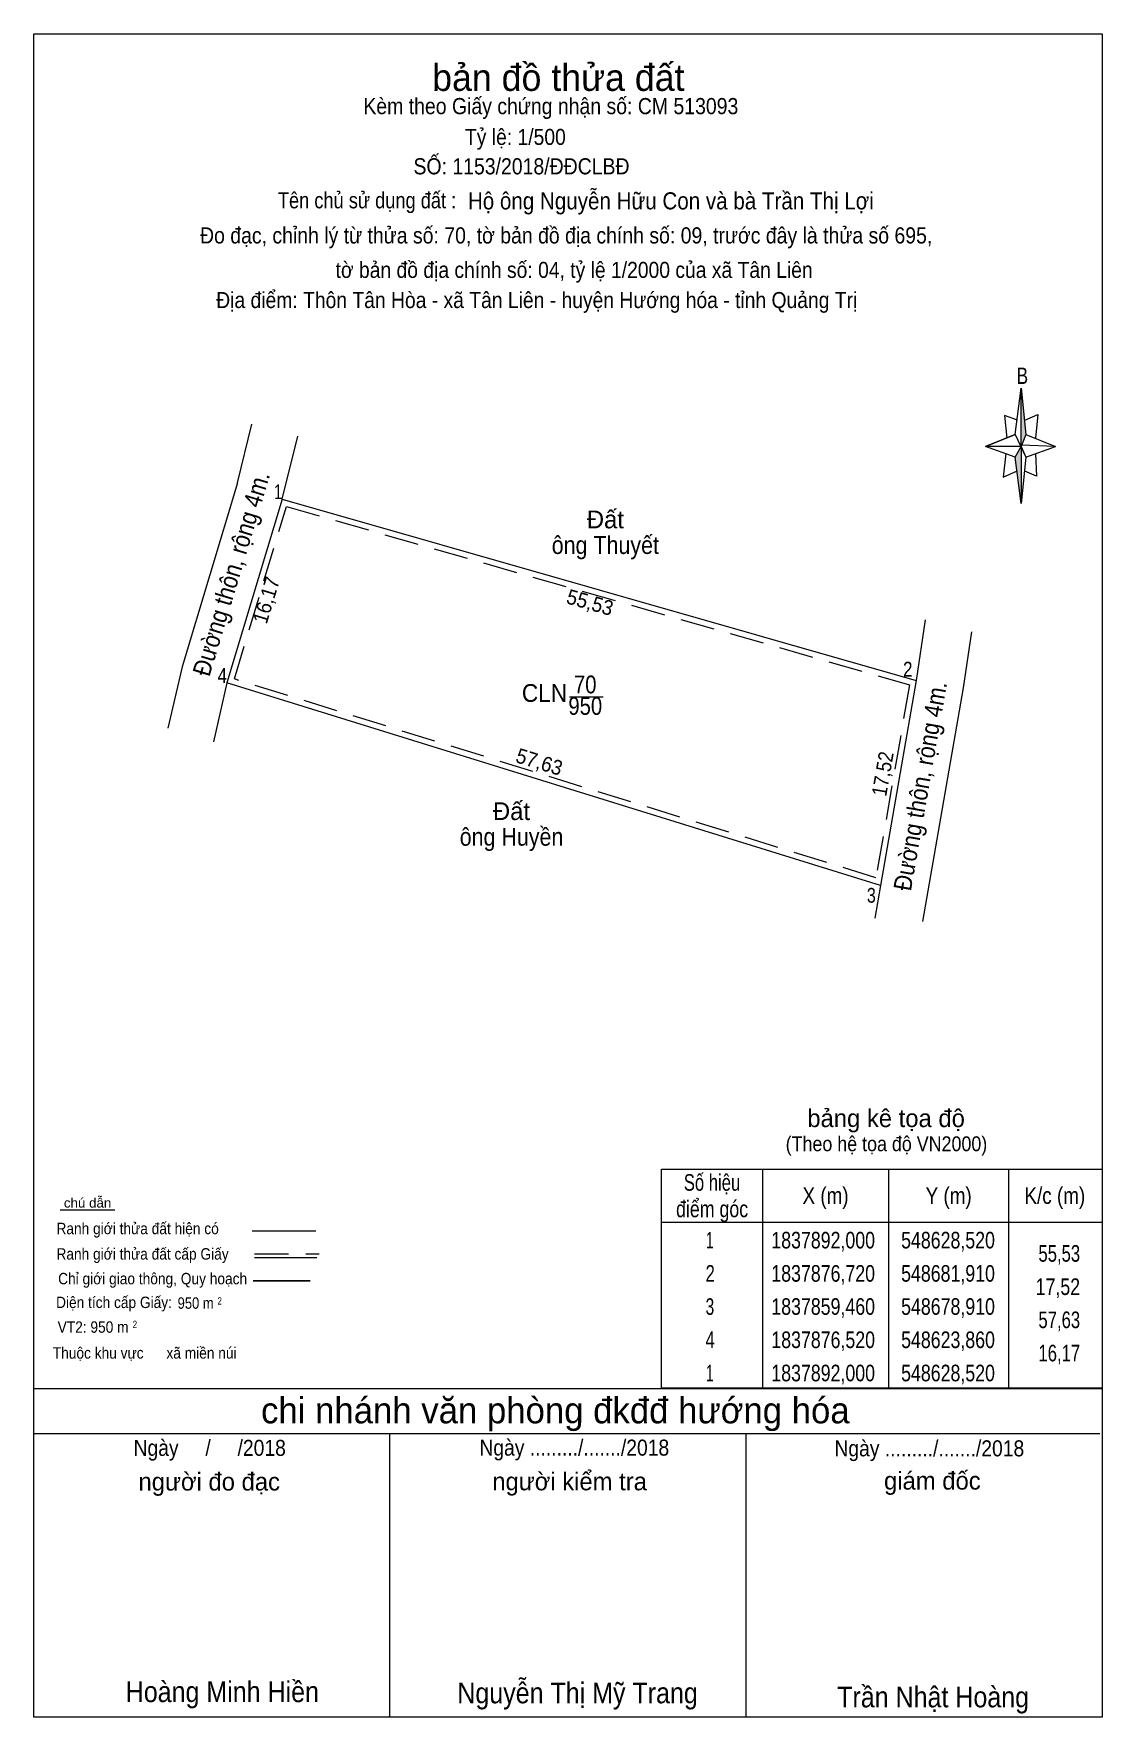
# Model space of a CAD drawing. Header units: metres. Extents: x 547960 to 549419, y 1837551 to 1837980.
# Drawn here: x 548607.6 to 548697.6, y 1837789.4 to 1837931.2 of the extents above; entities that cross this region are included whole.
import ezdxf
from ezdxf.enums import TextEntityAlignment as Align

# ---------------------------------------------------------------- set-up
doc = ezdxf.new("R2010")
doc.units = ezdxf.units.M
doc.header["$LTSCALE"] = 0.96
for name, pattern in [('DASH_DOUBLE_DOT', [9.2, 5, -1.2, 0.3, -1.2, 0.3, -1.2]), ('DOTTED', [1.5, 0.3, -1.2]), ('MEDIUM_DASHED', [4.5, 3, -1.5])]:
    doc.linetypes.add(name, pattern=pattern)
for name, color, linetype, lineweight in [('1', 7, 'DOTTED', 13), ('10', 7, 'Continuous', 13), ('28', 7, 'Continuous', 13), ('42', 7, 'Continuous', 13), ('63', 7, 'Continuous', 13)]:
    doc.layers.add(name, color=color, linetype=linetype, lineweight=lineweight)
doc.layers.add('17', color=7, linetype='Continuous')

msp = doc.modelspace()

# ---------------------------------------------------------------- texts
at = {"layer": '1'}
for s, width, p in [('70', 0.85, (548654.03, 1837875.64)), ('CLN', 0.95, (548650.6, 1837874.92)), ('950', 0.85, (548654.035, 1837873.83))]:
    msp.add_text(s, height=1.5, dxfattribs=dict(at, width=width)).set_placement(p, align=Align.CENTER)
at = {"layer": '17'}
for p in [(548655.73, 1837889.54), (548647.82, 1837864.97)]:
    msp.add_text('Đất', height=1.5, dxfattribs=at).set_placement(p, align=Align.CENTER)
at = {"layer": '17', "width": 0.9}
for s, p in [('ông Thuyết', (548655.725, 1837887.38)), ('ông Huyền', (548647.825, 1837862.81))]:
    msp.add_text(s, height=1.5, dxfattribs=at).set_placement(p, align=Align.CENTER)
at = {"layer": '28'}
for s, height, p in [('bản đồ thửa đất', 2.25, (548651.765, 1837926.38)), ('bản đồ thửa đất', 2.25, (548651.765, 1837926.38)), ('bảng kê tọa độ', 1.5, (548679.37, 1837839.11)), ('chi nhánh văn phòng đkđđ hướng hóa', 2.187, (548651.515, 1837814.16)), ('người kiểm tra', 1.5, (548652.715, 1837808.52)), ('giám đốc', 1.5, (548683.265, 1837808.58)), ('người đo đạc', 1.5, (548622.365, 1837808.5))]:
    msp.add_text(s, height=height, dxfattribs=at).set_placement(p, align=Align.CENTER)
for s, height, width, p in [('Kèm theo Giấy chứng nhận số: CM 513093', 1.36, 0.9, (548651.135, 1837924.42)), ('Tỷ lệ: 1/500', 1.35, 0.9, (548648.15, 1837921.83)), ('SỐ: 1153/2018/ĐĐCLBĐ', 1.36, 0.9, (548648.665, 1837919.35)), ('Tên chủ sử dụng đất :', 1.35, 0.85, (548635.655, 1837916.49)), ('Đo đạc, chỉnh lý từ thửa số: 70, tờ bản đồ địa chính số: 09, trước đây là thửa số 695,', 1.36, 0.9, (548652.425, 1837913.53)), (' tờ bản đồ địa chính số: 04, tỷ lệ 1/2000 của xã Tân Liên', 1.35, 0.9, (548652.87, 1837910.63)), ('Địa điểm: Thôn Tân Hòa - xã Tân Liên - huyện Hướng hóa - tỉnh Quảng Trị', 1.35, 0.9, (548649.95, 1837908.09)), ('B', 1.378, 0.8, (548690.84, 1837901.7)), ('(Theo hệ tọa độ VN2000)', 1.25, 0.9, (548679.4, 1837837.08)), ('(Theo hệ tọa độ VN2000)', 1.25, 0.9, (548679.4, 1837837.08)), ('chú dẫn', 0.8, 1.05, (548612.12, 1837832.33)), ('Ranh giới thửa đất hiện có ', 0.96, 0.9, (548616.495, 1837830.09)), ('Ranh giới thửa đất cấp Giấy', 0.96, 0.9, (548616.75, 1837827.95)), ('Chỉ giới giao thông, Quy hoạch', 0.96, 0.9, (548617.6, 1837825.87)), ('Diện tích cấp Giấy: ', 0.96, 0.9, (548614.505, 1837823.87)), ('950 m ', 0.96, 0.85, (548621.37, 1837823.81)), ('2', 0.614, 0.8, (548623.245, 1837824.16)), (' VT2: 950 m ', 0.96, 0.9, (548612.585, 1837821.79)), ('2', 0.614, 0.8, (548616.105, 1837822.19)), ('Thuộc khu vực      xã miền núi', 0.96, 0.9, (548616.93, 1837819.61)), ('Ngày     /     /2018', 1.35, 0.9, (548622.405, 1837811.42)), ('Ngày ........./......./2018', 1.35, 0.9, (548653.11, 1837811.44)), ('Ngày ........./......./2018', 1.35, 0.9, (548683.01, 1837811.38)), ('Hoàng Minh Hiền', 1.75, 0.9, (548623.47, 1837790.68)), ('Nguyễn Thị Mỹ Trang', 1.75, 0.9, (548653.385, 1837790.58)), ('Trần Nhật Hoàng', 1.75, 0.9, (548683.33, 1837790.24))]:
    msp.add_text(s, height=height, dxfattribs=dict(at, width=width)).set_placement(p, align=Align.CENTER)
at = {"layer": '28', "width": 0.9}
msp.add_text('Hộ ông Nguyễn Hữu Con và bà Trần Thị Lợi', height=1.44, dxfattribs=at).set_placement((548644.15, 1837916.4))
at = {"layer": '63'}
for s, height, rotation, width, p in [('Đường thôn, rộng 4m.', 1.5, 73.267, 0.9, (548624.939, 1837885.519)), ('16,17', 1.25, 73.246, 0.95, (548627.77, 1837883.315)), ('55,53', 1.25, 344.029, 0.95, (548654.263, 1837882.701)), ('Đường thôn, rộng 4m.', 1.5, 80.118, 0.9, (548682.984, 1837867.721)), ('57,63', 1.25, 342.782, 0.95, (548649.985, 1837869.276)), ('17,52', 1.25, 80.14, 0.9, (548679.698, 1837868.758))]:
    msp.add_text(s, height=height, rotation=rotation, dxfattribs=dict(at, width=width)).set_placement(p, align=Align.CENTER)
for s, height, width, p in [(' 1', 1.25, 0.75, (548628.52, 1837892)), (' 2', 1.25, 0.85, (548681.59, 1837877.05)), (' 4', 1.25, 0.85, (548623.86, 1837876.52)), (' 3', 1.25, 0.8, (548678.5, 1837858.01)), ('55,53', 1.398, 0.75, (548695.71, 1837827.77)), ('17,52', 1.398, 0.8, (548695.71, 1837824.97)), ('57,63', 1.398, 0.75, (548695.71, 1837822.18)), ('16,17', 1.398, 0.75, (548695.71, 1837819.38))]:
    msp.add_text(s, height=height, dxfattribs=dict(at, width=width)).set_placement(p, align=Align.RIGHT)
for s, width, p in [('Số hiệu', 0.75, (548664.71, 1837833.75)), ('điểm góc', 0.8, (548664.715, 1837831.52)), ('X (m)', 0.85, (548674.27, 1837832.64)), ('Y (m)', 0.85, (548684.64, 1837832.64)), ('K/c (m)', 0.85, (548693.58, 1837832.64)), (' 1', 0.65, (548664.355, 1837828.89)), ('1837892,000', 0.8, (548674.07, 1837828.89)), ('548628,520', 0.8, (548684.585, 1837828.89)), (' 2', 0.75, (548664.36, 1837826.09)), ('1837876,720', 0.8, (548674.07, 1837826.09)), ('548681,910', 0.8, (548684.585, 1837826.09)), (' 3', 0.7, (548664.35, 1837823.3)), ('1837859,460', 0.8, (548674.07, 1837823.3)), ('548678,910', 0.8, (548684.585, 1837823.3)), (' 4', 0.75, (548664.355, 1837820.5)), ('1837876,520', 0.8, (548674.07, 1837820.5)), ('548623,860', 0.8, (548684.585, 1837820.5)), (' 1', 0.65, (548664.355, 1837817.7)), ('1837892,000', 0.8, (548674.07, 1837817.7)), ('548628,520', 0.8, (548684.585, 1837817.7))]:
    msp.add_text(s, height=1.398, dxfattribs=dict(at, width=width)).set_placement(p, align=Align.CENTER)

# ---------------------------------------------------------------- hatches: boundary and pattern name
at = {"layer": '28'}
for points in [[(548690.74, 1837901.34), (548691.14, 1837897.44), (548690.74, 1837896.44)], [(548690.74, 1837896.44), (548690.74, 1837891.64), (548690.24, 1837895.54)]]:
    msp.add_hatch(color=256, dxfattribs=at).paths.add_polyline_path(points)

# ---------------------------------------------------------------- linework, layer by layer
at = {"layer": '1', "linetype": 'MEDIUM_DASHED'}
msp.add_lwpolyline([(548628.86, 1837891.38), (548681.34, 1837876.36), (548678.51, 1837860.11), (548624.48, 1837876.85)], close=True, dxfattribs=at)
at = {"layer": '10'}
msp.add_line((548678.91, 1837859.46), (548623.86, 1837876.52), dxfattribs=at)
at = {"layer": '28'}
for p, q in [((548607.58, 1837853.6), (548607.58, 1837910.98)), ((548690.24, 1837897.44), (548690.74, 1837901.34)), ((548691.14, 1837897.44), (548693.64, 1837896.44)), ((548690.24, 1837895.54), (548687.74, 1837896.44)), ((548691.14, 1837895.54), (548690.74, 1837891.64)), ((548691.94, 1837895.84), (548692.04, 1837893.94)), ((548692.04, 1837893.94), (548691.04, 1837894.34)), ((548607.58, 1837832.34), (548607.58, 1837853.6)), ((548609.82, 1837832.13), (548614.42, 1837832.13)), ((548625.97, 1837830.37), (548631.35, 1837830.37)), ((548626.17, 1837828.13), (548631.43, 1837828.13)), ((548607.58, 1837817.1), (548697.58, 1837817.1)), ((548607.58, 1837813.3), (548697.38, 1837813.3)), ((548607.58, 1837813.3), (548697.38, 1837813.3)), ((548607.58, 1837813.3), (548697.38, 1837813.3)), ((548637.58, 1837789.4), (548637.58, 1837813.3)), ((548667.58, 1837789.4), (548667.58, 1837813.3))]:
    msp.add_line(p, q, dxfattribs=at)
at = {"layer": '28', "linetype": 'MEDIUM_DASHED'}
msp.add_line((548626.17, 1837828.45), (548631.61, 1837828.45), dxfattribs=at)
at = {"layer": '28', "linetype": 'DASH_DOUBLE_DOT', "lineweight": 25}
msp.add_line((548626.07, 1837826.15), (548631.31, 1837826.15), dxfattribs=at)
at = {"layer": '28'}
for points in [[(548607.58, 1837910.98), (548607.58, 1837931.2), (548697.58, 1837931.2), (548697.58, 1837832.34)], [(548690.44, 1837898.64), (548689.34, 1837899.04), (548689.54, 1837897.14)], [(548691.04, 1837898.64), (548692.14, 1837899.14), (548691.94, 1837897.14)], [(548690.74, 1837896.44), (548690.24, 1837897.44), (548687.74, 1837896.44)], [(548689.44, 1837895.84), (548689.24, 1837893.84), (548690.34, 1837894.34)], [(548690.74, 1837896.44), (548691.14, 1837895.54), (548693.64, 1837896.44)], [(548697.58, 1837832.34), (548697.58, 1837789.4), (548607.58, 1837789.4), (548607.58, 1837832.34)], [(548697.58, 1837789.4), (548607.58, 1837789.4), (548607.58, 1837813.3)]]:
    msp.add_lwpolyline(points, dxfattribs=at)
for points in [[(548690.74, 1837901.34), (548691.14, 1837897.44), (548690.74, 1837896.44)], [(548690.74, 1837896.44), (548687.74, 1837896.44), (548690.24, 1837897.44), (548691.14, 1837895.54), (548693.64, 1837896.44), (548690.74, 1837896.54)], [(548690.74, 1837896.44), (548690.74, 1837891.64), (548690.24, 1837895.54)]]:
    msp.add_lwpolyline(points, close=True, dxfattribs=at)
at = {"layer": '42'}
for p, q in [((548624.74, 1837893.38), (548625.95, 1837898.3)), ((548628.52, 1837892), (548629.82, 1837897.3)), ((548624.74, 1837893.38), (548620.08, 1837877.88)), ((548628.52, 1837892), (548623.86, 1837876.52)), ((548682.65, 1837881.84), (548681.91, 1837876.72)), ((548686.56, 1837880.81), (548685.87, 1837876.11)), ((548620.08, 1837877.88), (548618.89, 1837872.72)), ((548623.86, 1837876.52), (548622.72, 1837871.57)), ((548685.87, 1837876.11), (548682.44, 1837856.42)), ((548678.91, 1837859.46), (548678.43, 1837856.72))]:
    msp.add_line(p, q, dxfattribs=at)
msp.add_lwpolyline([(548628.52, 1837892), (548681.91, 1837876.72), (548678.91, 1837859.46)], dxfattribs=at)
at = {"layer": '63'}
for p, q in [((548652.7, 1837875.36), (548655.53, 1837875.36)), ((548668.96, 1837835.57), (548668.96, 1837817.11)), ((548679.58, 1837835.57), (548679.58, 1837817.11)), ((548689.69, 1837835.57), (548689.69, 1837817.11)), ((548660.46, 1837831.09), (548697.58, 1837831.09))]:
    msp.add_line(p, q, dxfattribs=at)
msp.add_lwpolyline([(548660.46, 1837835.57), (548697.58, 1837835.57), (548697.58, 1837817.11), (548660.46, 1837817.11)], close=True, dxfattribs=at)

msp.set_redraw_order([(e.dxf.handle, doc.entitydb.next_handle()) for e in msp.query("TEXT MTEXT ATTDEF DIMENSION ARC_DIMENSION")])  # texts and dimensions are drawn at this point

doc.saveas('drawing.dxf')
